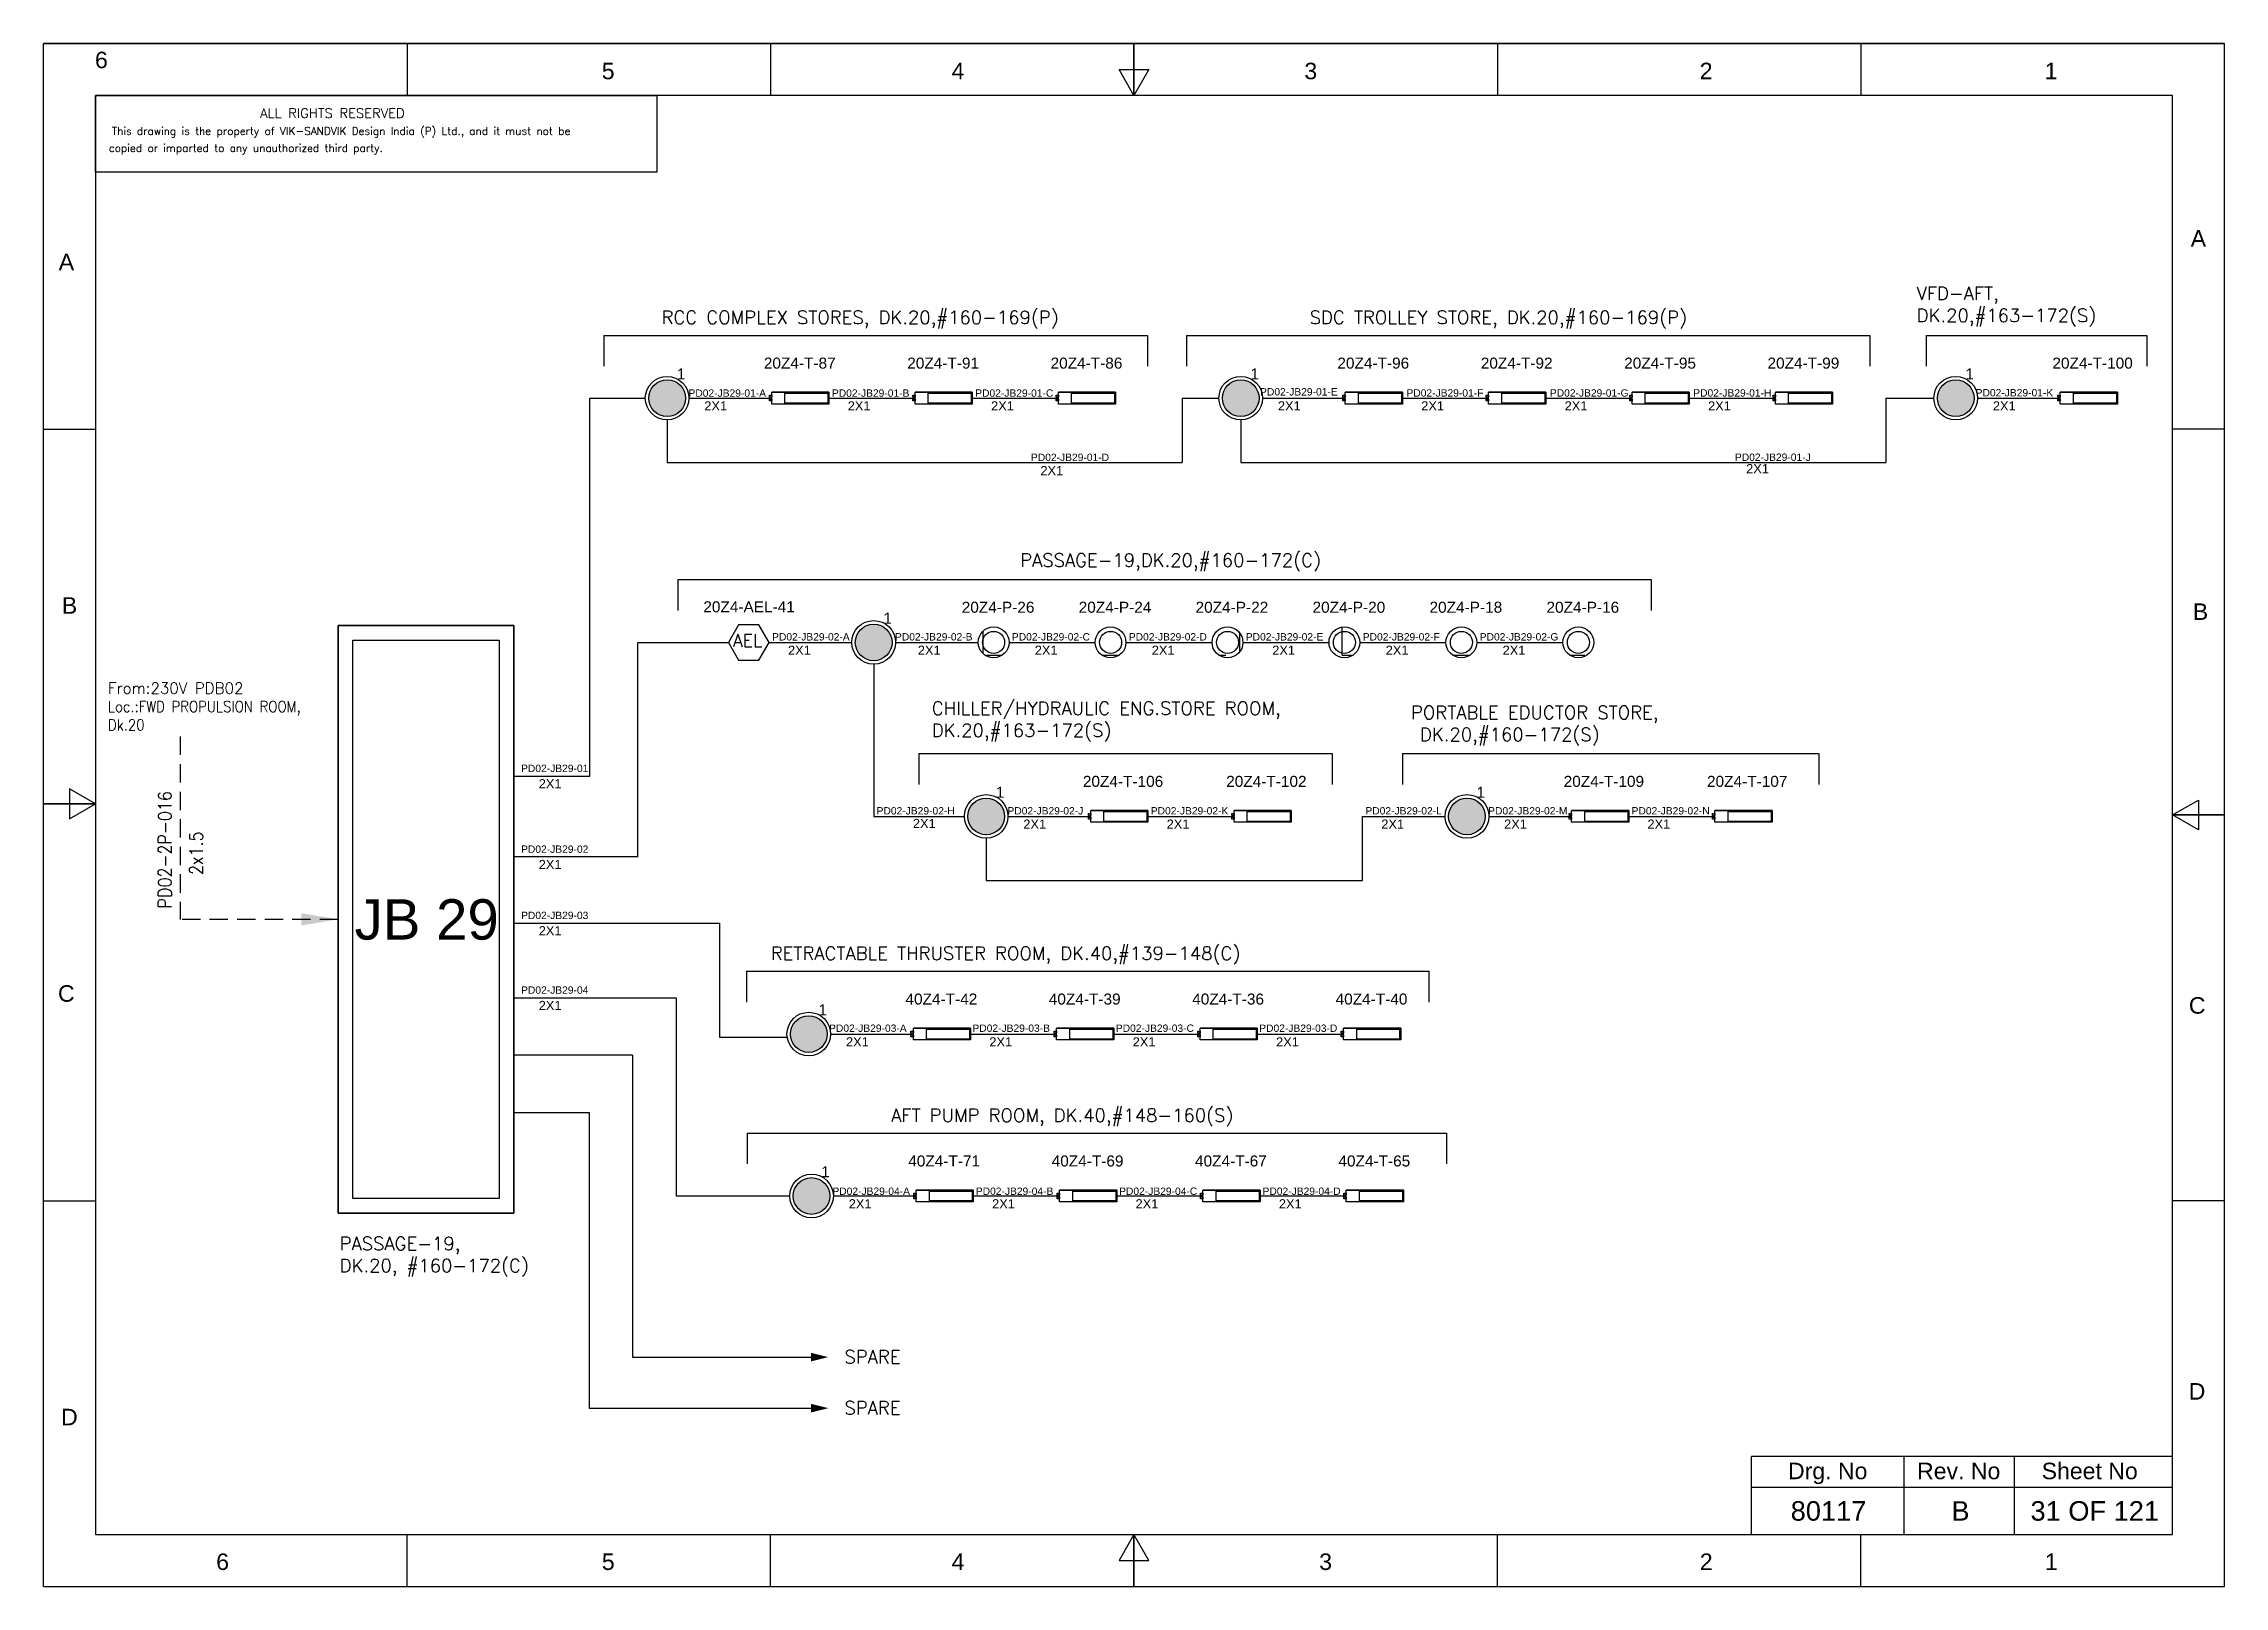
# Model space of a CAD drawing. Header units: inches. Extents: x -3311 to 1429, y -713 to 2436.
# Drawn here: x 815 to 1112, y 1612.5 to 1822.6 of the extents above; entities that cross this region are included whole.
import ezdxf
from ezdxf.enums import TextEntityAlignment as Align

# ---------------------------------------------------------------- set-up
doc = ezdxf.new("R2010")
doc.units = ezdxf.units.IN
doc.linetypes.add('HIDDEN', pattern=[0.375, 0.25, -0.125])
doc.linetypes.add('SOLID', pattern=[0])
for name, color, linetype, lineweight in [('ELEC_TXT-025', 1, 'Continuous', 25), ('HEL-025', 1, 'Continuous', 25), ('HEL-035', 2, 'Continuous', 35)]:
    doc.layers.add(name, color=color, linetype=linetype, lineweight=lineweight)
doc.layers.add('LINE', color=3, linetype='SOLID')
doc.styles.add('_NORMAL', font='arial.ttf')
doc.styles.add('ROMANS', font='simplex.shx', dxfattribs={"width": 0.88})
doc.styles.get("Standard").update_dxf_attribs({"font": 'arial.ttf'})
doc.dimstyles.get("Standard").update_dxf_attribs({"dimtxt": 0.18, "dimasz": 0.18, "dimexe": 0.18, "dimexo": 0.0625, "dimgap": 0.09, "dimtad": 0, "dimtih": 1, "dimtoh": 1, "dimdec": 4, "dimzin": 0, "dimdsep": 46, "dimtxsty": 'Standard', "dimcen": 0.09, "dimadec": 0, "dimazin": 0, "dimtfac": 1, "dimtdec": 4, "dimtofl": 0, "dimtmove": 0, "dimatfit": 3, "dimfxl": 1, "dimtolj": 1, "dimtzin": 0, "dimarcsym": 0})
pattern_1 = [(0, (0, 0), (0, 6.985), [5.08, -1.905]), (90, (0, 0), (-6.985, 4e-16), [5.08, -1.905])]

msp = doc.modelspace()

# ---------------------------------------------------------------- texts
at = {"color": 7}
for s, height, p in [('PD02-JB29-01-A', 1, (902.83, 1774.47)), ('2X1', 1.25, (904.98, 1772.6, -0.02)), ('PD02-JB29-01-B', 1, (922.36, 1774.47, -0.03)), ('2X1', 1.25, (924.51, 1772.6, -0.05)), ('PD02-JB29-01-C', 1, (941.88, 1774.47, -0.05)), ('2X1', 1.25, (944.04, 1772.6, -0.08)), ('PD02-JB29-01-E', 1, (980.68, 1774.64)), ('2X1', 1.25, (983.1, 1772.6, -0.13)), ('PD02-JB29-01-F', 1, (1000.61, 1774.49, -0.16)), ('2X1', 1.25, (1002.62, 1772.6, -0.16)), ('PD02-JB29-01-G', 1, (1020.14, 1774.49, -0.18)), ('2X1', 1.25, (1022.15, 1772.6, -0.18)), ('PD02-JB29-01-H', 1, (1039.67, 1774.49, -0.21)), ('2X1', 1.25, (1041.68, 1772.6, -0.21)), ('PD02-JB29-01-K', 1, (1078.13, 1774.52)), ('2X1', 1.25, (1080.47, 1772.6, -0.16)), ('PD02-JB29-01-D', 1, (949.47, 1765.72, -0.06)), ('2X1', 1.25, (950.75, 1763.79)), ('PD02-JB29-01-J', 1, (1045.34, 1765.74, -0.19)), ('2X1', 1.25, (1046.87, 1764.05)), ('PD02-JB29-02-A', 1, (914.22, 1741.28)), ('2X1', 1.25, (916.38, 1739.33)), ('PD02-JB29-02-B', 1, (930.95, 1741.28, -0.03)), ('2X1', 1.25, (934.06, 1739.33, -0.03)), ('PD02-JB29-02-C', 1, (946.87, 1741.28, -0.05)), ('2X1', 1.25, (949.99, 1739.33, -0.05)), ('PD02-JB29-02-D', 1, (962.8, 1741.28, -0.08)), ('2X1', 1.25, (965.92, 1739.33, -0.08)), ('PD02-JB29-02-E', 1, (978.73, 1741.28, -0.11)), ('2X1', 1.25, (982.33, 1739.33, -0.11)), ('PD02-JB29-02-F', 1, (994.66, 1741.28, -0.14)), ('2X1', 1.25, (997.78, 1739.33, -0.14)), ('PD02-JB29-02-G', 1, (1010.59, 1741.28, -0.16)), ('2X1', 1.25, (1013.7, 1739.33, -0.16)), ('PD02-JB29-01', 1, (880.03, 1723.37)), ('2X1', 1.25, (882.43, 1721.15)), ('PD02-JB29-02-H', 1, (928.45, 1717.59, -0.03)), ('2X1', 1.25, (933.39, 1715.74, -0.02)), ('PD02-JB29-02-J', 1, (946.27, 1717.59, -0.05)), ('2X1', 1.25, (948.43, 1715.65, -0.05)), ('PD02-JB29-02-K', 1, (965.79, 1717.59, -0.08)), ('2X1', 1.25, (967.95, 1715.65, -0.08)), ('PD02-JB29-02-L', 1, (995.02, 1717.59, -0.1)), ('2X1', 1.25, (997.18, 1715.65, -0.1)), ('PD02-JB29-02-M', 1, (1011.74, 1717.59, -0.13)), ('2X1', 1.25, (1013.91, 1715.65, -0.13)), ('PD02-JB29-02-N', 1, (1031.27, 1717.59, -0.16)), ('2X1', 1.25, (1033.43, 1715.65, -0.16)), ('PD02-JB29-02', 1, (880.03, 1712.37)), ('2X1', 1.25, (882.43, 1710.15)), ('PD02-JB29-03', 1, (880.03, 1703.35, 0.06)), ('2X1', 1.25, (882.43, 1701.13, 0.04)), ('PD02-JB29-04', 1, (880.03, 1693.18)), ('2X1', 1.25, (882.43, 1690.96)), ('PD02-JB29-03-A', 1, (921.98, 1687.99, 0.04)), ('2X1', 1.25, (924.27, 1686, -0.02)), ('PD02-JB29-03-B', 1, (941.5, 1687.99, 0.02)), ('2X1', 1.25, (943.8, 1686, -0.05)), ('PD02-JB29-03-C', 1, (961.03, 1687.99, -0.01)), ('2X1', 1.25, (963.32, 1686, -0.08)), ('PD02-JB29-03-D', 1, (980.56, 1687.99, -0.04)), ('2X1', 1.25, (982.85, 1686, -0.1)), ('PD02-JB29-04-A', 1, (922.43, 1665.79, -0.02)), ('PD02-JB29-04-B', 1, (941.96, 1665.79, -0.05)), ('PD02-JB29-04-C', 1, (961.48, 1665.79, -0.08)), ('PD02-JB29-04-D', 1, (981.01, 1665.79, -0.1)), ('2X1', 1.25, (924.65, 1663.95, -0.02)), ('2X1', 1.25, (944.18, 1663.95, -0.05)), ('2X1', 1.25, (963.71, 1663.95, -0.08)), ('2X1', 1.25, (983.23, 1663.95, -0.1))]:
    msp.add_text(s, height=height, dxfattribs=at).set_placement(p)
at = {"color": 7, "lineweight": 30}
msp.add_text('JB 29', height=5.5, dxfattribs=at).set_placement((867.17, 1703.3), align=Align.MIDDLE_CENTER)
at = {"color": 7}
for s, height, p in [('Drg. No', 2.246, (1057.98, 1628.2)), ('Rev. No', 2.246, (1075.82, 1628.2)), ('Sheet No', 2.246, (1093.66, 1628.2)), ('80117', 2.653, (1058.09, 1622.76)), ('B', 2.65, (1076.06, 1622.76)), ('31 OF 121', 2.653, (1094.35, 1622.76))]:
    msp.add_text(s, height=height, dxfattribs=at).set_placement(p, align=Align.MIDDLE_CENTER)
at = {"color": 7, "char_height": 1.8, "attachment_point": 1, "style": '_NORMAL'}
for s, insert, width in [('{\\Fromans|c0;\\C2;VFD-AFT, \\PDK.20,#163-172(S)}', (1070.09, 1789.45, -0.16), 98.9885), ('{\\Fromans|c0;\\C2;RCC COMPLEX STORES, DK.20,#160-169(P)}', (899.16, 1786.18, -0.02), 98.9885), ('{\\Fromans|c0;\\C2;SDC TROLLEY STORE, DK.20,#160-169(P)}', (987.43, 1786.18, -0.02), 98.9885), ('{\\Fromans|c0;\\C2;CHILLER/HYDRAULIC ENG.STORE ROOM, \\PDK.20,#163-172(S)}', (935.96, 1732.95, -0.05), 98.9885), ('{\\Fromans|c0;\\C2;PORTABLE EDUCTOR STORE,\\P DK.20,#160-172(S)}', (1001.22, 1732.39, -0.13), 98.9885), ('{\\Fromans|c0;\\C2;RETRACTABLE THRUSTER ROOM, DK.40,#139-148(C)}', (914.03, 1699.59, -0.02), 98.9885), ('{\\Fromans|c0;\\C2;AFT PUMP ROOM, DK.40,#148-160(S)}', (930.43, 1677.53, -0.02), 98.9885), ('{\\Fromans|c0;\\C2;PASSAGE-19, \\PDK.20, #160-172(C)}', (855.32, 1660.06), 32.418), ('{\\Fromans|c0;\\C2;SPARE}', (924.07, 1644.65), 8.1658), ('{\\Fromans|c0;\\C2;SPARE}', (924.07, 1637.7), 8.1658)]:
    msp.add_mtext(s, dxfattribs=dict(at, insert=insert, width=width))
at = {"color": 7, "insert": (948, 1753.12, -0.03), "char_height": 1.8, "attachment_point": 1, "style": '_NORMAL'}
msp.add_mtext('{\\Fromans|c0;\\C2;PASSAGE-19,DK.20,#160-172(C)}', dxfattribs=at)
at = {"color": 7, "insert": (823.77, 1735.54), "char_height": 1.5, "width": 36.8884, "attachment_point": 1}
msp.add_mtext('{\\Fromans|c0;\\C2;From:230V PDB02\\P\\Fsimplex|c0;\\W0.88;Loc.:FWD PROPULSION ROOM,      \\PDk.20}', dxfattribs=at)
at = {"color": 7, "insert": (830.61, 1704.81), "char_height": 1.8, "width": 17.1296, "attachment_point": 1, "rotation": 90, "style": '_NORMAL'}
msp.add_mtext('{\\Fromans|c0;\\W0.88;PD02-2P-016}', dxfattribs=at)
at = {"color": 7, "insert": (834.88, 1709.37), "char_height": 1.8, "attachment_point": 1, "rotation": 90, "style": '_NORMAL'}
msp.add_mtext('{\\Fsimplex|c0;\\W0.88;2x1.5}', dxfattribs=at)

# ---------------------------------------------------------------- blocks, each defined once
blk = doc.blocks.new('fr')
at = {"color": 7, "linetype": 'Continuous'}
for p, q in [((33763.99, 4500.4), (33466.99, 4500.4)), ((33466.99, 4500.4), (33763.99, 4500.4)), ((33466.99, 4290.33), (33466.99, 4500.4)), ((33516.49, 4500.4), (33516.49, 4493.33)), ((33565.99, 4500.4), (33565.99, 4493.33)), ((33615.49, 4500.4), (33615.49, 4493.33)), ((33615.49, 4493.33), (33615.49, 4500.4)), ((33615.49, 4500.4), (33615.49, 4493.33)), ((33664.99, 4500.4), (33664.99, 4493.33)), ((33714.49, 4500.4), (33714.49, 4493.33)), ((33763.99, 4290.33), (33763.99, 4500.4)), ((33763.99, 4290.33), (33763.99, 4500.4)), ((33615.49, 4493.33), (33613.45, 4496.87)), ((33613.45, 4496.87), (33617.53, 4496.87)), ((33617.53, 4496.87), (33615.49, 4493.33)), ((33756.92, 4493.33), (33474.06, 4493.33)), ((33474.06, 4493.33), (33474.06, 4297.41)), ((33756.92, 4297.41), (33756.92, 4493.33)), ((33466.99, 4447.89), (33474.06, 4447.89)), ((33763.99, 4447.89), (33756.92, 4447.89)), ((33474.06, 4396.87), (33470.53, 4398.91)), ((33470.53, 4398.91), (33470.53, 4394.83)), ((33466.99, 4396.87), (33474.06, 4396.87)), ((33474.06, 4396.87), (33466.99, 4396.87)), ((33466.99, 4396.87), (33474.06, 4396.87)), ((33470.53, 4394.83), (33474.06, 4396.87)), ((33756.92, 4395.37), (33760.45, 4397.41)), ((33760.45, 4397.41), (33760.45, 4393.33)), ((33763.99, 4395.37), (33756.92, 4395.37)), ((33760.45, 4393.33), (33756.92, 4395.37)), ((33756.92, 4395.37), (33763.99, 4395.37)), ((33763.99, 4395.37), (33756.92, 4395.37)), ((33466.99, 4342.85), (33474.06, 4342.85)), ((33763.99, 4342.85), (33756.92, 4342.85)), ((33474.06, 4297.41), (33756.92, 4297.41)), ((33516.49, 4290.33), (33516.49, 4297.41)), ((33565.99, 4290.33), (33565.99, 4297.41)), ((33615.49, 4297.41), (33613.45, 4293.87)), ((33615.49, 4290.33), (33615.49, 4297.41)), ((33617.53, 4293.87), (33615.49, 4297.41)), ((33615.49, 4297.41), (33615.49, 4290.33)), ((33615.49, 4290.33), (33615.49, 4297.41)), ((33664.99, 4290.33), (33664.99, 4297.41)), ((33714.49, 4290.33), (33714.49, 4297.41)), ((33613.45, 4293.87), (33617.53, 4293.87)), ((33466.99, 4290.33), (33763.99, 4290.33)), ((33466.99, 4290.33), (33763.99, 4290.33))]:
    blk.add_line(p, q, dxfattribs=at)
at = {"color": 7, "style": '_NORMAL'}
for s, p in [('6', (33474.86, 4498.18)), ('5', (33543.88, 4496.68)), ('4', (33591.52, 4496.68)), ('3', (33639.57, 4496.68)), ('2', (33693.41, 4496.68)), ('1', (33740.39, 4496.68)), ('A', (33760.45, 4473.88)), ('A', (33470.1, 4470.68)), ('B', (33470.52, 4423.9)), ('B', (33760.74, 4423.06)), ('C', (33470.08, 4371.07)), ('C', (33760.29, 4369.44)), ('D', (33760.27, 4316.89)), ('D', (33470.51, 4313.39)), ('6', (33491.37, 4293.69)), ('5', (33543.89, 4293.69)), ('4', (33591.53, 4293.69)), ('3', (33641.59, 4293.69)), ('2', (33693.43, 4293.69)), ('1', (33740.41, 4293.69))]:
    blk.add_text(s, height=2.25, dxfattribs=at).set_placement(p, align=Align.MIDDLE_CENTER)
blk = doc.blocks.new('A$C4BAD7D21')
at = {"layer": 'HEL-025'}
blk.add_lwpolyline([(-34000, 0), (-34000, 2086), (-18714, 2086), (-18714, 0)], close=True, dxfattribs=at)
at = {"layer": 'HEL-025', "style": 'ROMANS'}
for s, p in [('This drawing is the property of VIK-SANDVIK Design India (P) Ltd., and it must not be', (-33558, 1016)), (' copied or imparted to any unauthorized third party.', (-33785, 550))]:
    blk.add_text(s, height=210, dxfattribs=at).set_placement(p)
at = {"layer": 'HEL-035', "style": 'ROMANS'}
blk.add_text('     ALL RIGHTS RESERVED', height=262.5, dxfattribs=at).set_placement((-30497, 1476))
blk = doc.blocks.new('2A')
at = {"color": 7, "lineweight": -3, "ltscale": 2.5}
blk.add_line((790.02, 1997.62, -0.03), (782.23, 1997.62, -0.03), dxfattribs=at)
at = {"color": 7, "lineweight": -3, "ltscale": 2.5, "elevation": -0.03}
for points in [[(781.91, 1997.21), (782.23, 1997.21), (782.23, 1996.94), (781.91, 1996.94)], [(781.91, 1996.7), (782.23, 1996.7), (782.23, 1996.44), (781.91, 1996.44)], [(782.23, 1997.62), (790.02, 1997.62), (790.02, 1996.02), (782.23, 1996.02)], [(784.03, 1997.5), (789.88, 1997.5), (789.88, 1996.14), (784.03, 1996.14)]]:
    blk.add_lwpolyline(points, close=True, dxfattribs=at)
blk = doc.blocks.new('LED TUBE LIGHT 30W')
blk.add_blockref('2A', (179.91, -357.89))
blk.add_attdef('TAG_NO.', (962.52, 1642.97), '', height=1.5)
blk = doc.blocks.new('AEL')
at = {"color": 4}
blk.add_lwpolyline([(989.98, -190.09), (992.75, -190.09), (994.14, -187.69), (992.75, -185.28), (989.98, -185.28), (988.59, -187.69)], close=True, dxfattribs=at)
at = {"color": 4, "style": 'ROMANS'}
blk.add_text('AEL', height=1.725, dxfattribs=at).set_placement((989.2, -188.27))
blk = doc.blocks.new('AEL_L')
blk.add_blockref('AEL', (0, 0))
blk.add_attdef('TAG_NO', (986.55, -183.59), '', height=1.5)
blk = doc.blocks.new('1')
h = blk.add_hatch()
h.set_pattern_fill('ANGLE', color=6)
h.set_pattern_definition(pattern_1)
h.paths.add_polyline_path([(303.23, 2044.43, 1), (306.22, 2044.43, 1)], flags=0)
h.paths.add_polyline_path([(302.63, 2044.43, 1), (306.83, 2044.43, 1)])
h.paths.add_polyline_path([(306.22, 2044.43, -1), (303.23, 2044.43, -1)], flags=16)
h = blk.add_hatch()
h.set_pattern_fill('ANGLE', color=6)
h.set_pattern_definition(pattern_1)
h.paths.add_polyline_path([(303.23, 2044.43, 1), (306.22, 2044.43, 1)])
at = {"color": 6}
for radius in [2.1, 1.5]:
    blk.add_circle((304.73, 2044.43), radius, dxfattribs=at)
blk = doc.blocks.new('LED PENDENT LIGHT 15W')
blk.add_blockref('1', (0, 0))
blk.add_attdef('TAG_NO', (301.63, 2048.1), '', height=1.5)
blk = doc.blocks.new('FIXED_KEY_SWITCH')
h = blk.add_hatch(color=1)
h.dxf.hatch_style = 1
edge = h.paths.add_edge_path()
edge.add_arc((848.13, 1737.46), 2.5, 0, 360)
at = {"color": 1}
blk.add_circle((848.13, 1737.46), 2.5, dxfattribs=at)
at = {"color": 7, "insert": (849.44, 1741.5), "char_height": 1.5, "attachment_point": 1, "style": '_NORMAL'}
blk.add_mtext_dynamic_manual_height_columns('1', width=1.5, gutter_width=7.5, heights=[0], dxfattribs=at)
blk = doc.blocks.new('SWT')
blk.add_blockref('FIXED_KEY_SWITCH', (0, 0))
blk.add_attdef('TAG_NO', (844.55, 1741.11), '', height=1.5)

# ---------------------------------------------------------------- linework, layer by layer
for p, q in [((891.32, 1782.83, -0.02), (965.35, 1782.83, -0.02)), ((970.64, 1782.83, -0.02), (1063.7, 1782.83, -0.02)), ((1071.4, 1782.83, -0.16), (1101.45, 1782.83, -0.16)), ((889.37, 1722.82), (889.37, 1774.28)), ((970.05, 1774.28, -0.1), (970.05, 1765.53, -0.1)), ((1065.88, 1774.28, -0.13), (1065.88, 1765.53, -0.13)), ((899.92, 1771.31, -0.02), (899.92, 1765.53, -0.02)), ((978.04, 1771.31, -0.13), (978.04, 1765.53, -0.13)), ((899.92, 1765.53, -0.02), (970.05, 1765.53, -0.1)), ((978.04, 1765.53, -0.13), (1065.88, 1765.53, -0.2)), ((901.36, 1749.57, -0.03), (1033.92, 1749.57, -0.03)), ((928.05, 1738.05, -0.03), (928.05, 1717.33, -0.03)), ((934.2, 1725.88, -0.05), (990.5, 1725.88, -0.05)), ((1000.09, 1725.88, -0.13), (1056.75, 1725.88, -0.13)), ((994.62, 1708.58, -0.05), (994.62, 1717.33, -0.1)), ((943.37, 1714.36, -0.05), (943.37, 1708.58, -0.05)), ((943.37, 1708.58, -0.05), (994.62, 1708.58, -0.05)), ((910.72, 1696.24, -0.02), (1003.67, 1696.24, -0.02)), ((895.22, 1684.83), (879.05, 1684.83)), ((910.8, 1674.19, -0.02), (1006.08, 1674.19, -0.02))]:
    msp.add_line(p, q)
at = {"color": 7, "linetype": 'Continuous'}
for p, q in [((1104.93, 1630.15), (1047.61, 1630.15)), ((1047.61, 1619.56), (1047.61, 1630.15)), ((1068.38, 1619.56), (1068.38, 1630.15)), ((1083.4, 1619.56), (1083.4, 1630.15)), ((1047.61, 1625.97), (1104.93, 1625.97))]:
    msp.add_line(p, q, dxfattribs=at)
at = {"linetype": 'HIDDEN', "ltscale": 10}
msp.add_lwpolyline([(833.6, 1728.19), (833.6, 1703.31)], dxfattribs=at)
for points in [[(919.51, 1643.7, 1.18, 0, 0), (921.87, 1643.7, 0, 0, 0)], [(919.51, 1636.75, 1.18, 0, 0), (921.87, 1636.75, 0, 0, 0)]]:
    msp.add_lwpolyline(points, format="xyseb")
at = {"layer": 'LINE', "color": 0}
for p, q in [((891.32, 1782.83, -0.02), (891.32, 1778.64, -0.02)), ((965.35, 1782.83, -0.02), (965.35, 1778.64, -0.02)), ((970.64, 1782.83, -0.02), (970.64, 1778.64, -0.02)), ((1063.7, 1782.81, -0.02), (1063.7, 1778.62, -0.02)), ((1071.4, 1782.83, -0.16), (1071.4, 1778.64, -0.16)), ((1101.45, 1782.83, -0.16), (1101.45, 1778.64, -0.16)), ((889.37, 1774.28), (896.95, 1774.28, -0.02)), ((902.9, 1774.28, -0.02), (914.15, 1774.28, -0.05)), ((921.95, 1774.28, -0.05), (933.68, 1774.28, -0.08)), ((941.48, 1774.28, -0.08), (953.21, 1774.28, -0.1)), ((970.05, 1774.28, -0.1), (975.06, 1774.28, -0.13)), ((981.01, 1774.28, -0.13), (992.27, 1774.28, -0.16)), ((1000.06, 1774.28, -0.16), (1011.79, 1774.28, -0.18)), ((1019.59, 1774.28, -0.18), (1031.32, 1774.28, -0.21)), ((1039.12, 1774.28, -0.21), (1050.85, 1774.28, -0.24)), ((1065.88, 1774.28, -0.13), (1072.44, 1774.28, -0.16)), ((1078.39, 1774.28, -0.16), (1089.64, 1774.28, -0.19)), ((901.36, 1749.57, -0.03), (901.36, 1745.38, -0.03)), ((1033.92, 1749.57, -0.03), (1033.92, 1745.38, -0.03)), ((855.11, 1743.31), (855.11, 1663.31)), ((879.05, 1743.31), (855.11, 1743.31)), ((879.05, 1663.31), (879.05, 1743.31)), ((895.95, 1711.82), (895.95, 1741.02, 0.02)), ((895.95, 1741.02, 0.02), (908.27, 1741.02)), ((913.82, 1741.02), (925.07, 1741.02, -0.03)), ((931.02, 1741.02, -0.03), (942.28, 1741.02, -0.05)), ((946.48, 1741.02, -0.05), (958.21, 1741.02, -0.08)), ((962.41, 1741.02, -0.08), (974.13, 1741.02, -0.11)), ((978.33, 1741.02, -0.11), (990.06, 1741.02, -0.14)), ((994.26, 1741.02, -0.14), (1005.99, 1741.02, -0.16)), ((1010.19, 1741.02, -0.16), (1021.92, 1741.02, -0.19)), ((934.2, 1725.88, -0.05), (934.2, 1721.69, -0.05)), ((990.5, 1725.88, -0.05), (990.5, 1721.69, -0.05)), ((1000.09, 1725.88, -0.13), (1000.09, 1721.69, -0.13)), ((1056.75, 1725.88, -0.13), (1056.75, 1721.69, -0.13)), ((879.05, 1722.82), (889.37, 1722.82)), ((928.05, 1717.33, -0.03), (940.39, 1717.33, -0.05)), ((946.34, 1717.33, -0.05), (957.6, 1717.33, -0.08)), ((965.4, 1717.33, -0.08), (977.12, 1717.33, -0.1)), ((994.62, 1717.33, -0.1), (1005.87, 1717.33, -0.13)), ((1011.82, 1717.33, -0.13), (1023.08, 1717.33, -0.16)), ((1030.88, 1717.33, -0.16), (1042.6, 1717.33, -0.18)), ((895.95, 1711.82), (879.05, 1711.82)), ((879.05, 1702.8, 0.06), (907.06, 1702.8, 0.01)), ((907.06, 1702.8), (907.06, 1687.26)), ((910.72, 1696.24, -0.02), (910.72, 1692.05, -0.02)), ((1003.67, 1696.24, -0.02), (1003.67, 1692.05, -0.02)), ((879.05, 1692.63), (901.14, 1692.63)), ((901.14, 1692.63), (901.14, 1665.64)), ((907.06, 1687.26), (916.27, 1687.26, -0.02)), ((922.18, 1687.69, -0.02), (933.44, 1687.69, -0.05)), ((941.24, 1687.69, -0.05), (952.96, 1687.69, -0.08)), ((960.76, 1687.69, -0.08), (972.49, 1687.69, -0.1)), ((980.29, 1687.69, -0.1), (992.02, 1687.69, -0.13)), ((895.22, 1684.83), (895.22, 1643.7)), ((879.05, 1677.02), (889.29, 1677.02)), ((889.29, 1677.02), (889.29, 1636.75)), ((910.8, 1674.19, -0.02), (910.8, 1670, -0.02)), ((1006.08, 1674.19, -0.02), (1006.08, 1670, -0.02)), ((855.11, 1663.31), (879.05, 1663.31)), ((901.14, 1665.64, 0.01), (916.62, 1665.64, -0.02)), ((922.57, 1665.64, -0.02), (933.82, 1665.64, -0.05)), ((941.62, 1665.64, -0.05), (953.35, 1665.64, -0.08)), ((961.15, 1665.64, -0.08), (972.88, 1665.64, -0.1)), ((980.67, 1665.64, -0.1), (992.4, 1665.64, -0.13)), ((895.22, 1643.7), (919.6, 1643.7)), ((889.29, 1636.75), (919.6, 1636.75))]:
    msp.add_line(p, q, dxfattribs=at)
for points in [[(855.11, 1743.31), (879.05, 1743.31), (879.05, 1663.31), (855.11, 1663.31)], [(857.11, 1741.31), (877.05, 1741.31), (877.05, 1665.31), (857.11, 1665.31)]]:
    msp.add_lwpolyline(points, close=True, dxfattribs=at)
for centre in [(899.92, 1774.28, -0.02), (978.04, 1774.28, -0.13), (1075.41, 1774.28, -0.16), (928.05, 1741.02, -0.03), (943.37, 1717.33, -0.05), (1008.85, 1717.33, -0.13), (919.21, 1687.69, -0.02), (919.59, 1665.64, -0.02)]:
    msp.add_circle(centre, 2.97, dxfattribs=at)

# ---------------------------------------------------------------- block references
for name, p in [('fr', (-32651.99, -2677.85)), ('SWT', (51.8, 36.82, -0.02)), ('SWT', (129.91, 36.82, -0.13)), ('SWT', (227.28, 36.82, -0.16)), ('SWT', (79.92, 3.56, -0.03)), ('SWT', (95.24, -20.13, -0.05)), ('SWT', (160.72, -20.13, -0.13)), ('SWT', (71.08, -49.77, -0.02)), ('SWT', (71.46, -71.82, -0.02))]:
    msp.add_blockref(name, p)
ref = msp.add_blockref('LED TUBE LIGHT 30W', (-47.98, 135.35, -0.02))
ref.add_attrib('TAG_NO.', '20Z4-T-87', (913.09, 1778.3, -0.02), dxfattribs={"height": 1.5})
ref = msp.add_blockref('LED TUBE LIGHT 30W', (-28.45, 135.35, -0.05))
ref.add_attrib('TAG_NO.', '20Z4-T-91', (932.62, 1778.3, -0.05), dxfattribs={"height": 1.5})
ref = msp.add_blockref('LED TUBE LIGHT 30W', (-8.93, 135.35, -0.08))
ref.add_attrib('TAG_NO.', '20Z4-T-86', (952.14, 1778.3, -0.08), dxfattribs={"height": 1.5})
ref = msp.add_blockref('LED TUBE LIGHT 30W', (30.13, 135.35, -0.13))
ref.add_attrib('TAG_NO.', '20Z4-T-96', (991.2, 1778.3, -0.13), dxfattribs={"height": 1.5})
ref = msp.add_blockref('LED TUBE LIGHT 30W', (49.66, 135.35, -0.16))
ref.add_attrib('TAG_NO.', '20Z4-T-92', (1010.73, 1778.3, -0.16), dxfattribs={"height": 1.5})
ref = msp.add_blockref('LED TUBE LIGHT 30W', (69.19, 135.35, -0.18))
ref.add_attrib('TAG_NO.', '20Z4-T-95', (1030.26, 1778.3, -0.18), dxfattribs={"height": 1.5})
ref = msp.add_blockref('LED TUBE LIGHT 30W', (88.71, 135.35, -0.21))
ref.add_attrib('TAG_NO.', '20Z4-T-99', (1049.78, 1778.3, -0.21), dxfattribs={"height": 1.5})
ref = msp.add_blockref('LED TUBE LIGHT 30W', (127.51, 135.35, -0.16))
ref.add_attrib('TAG_NO.', '20Z4-T-100', (1088.58, 1778.3, -0.16), dxfattribs={"height": 1.5})
ref = msp.add_blockref('AEL_L', (-80.32, 1928.71))
ref.add_attrib('TAG_NO', '20Z4-AEL-41', (904.85, 1745.12), dxfattribs={"color": 4, "height": 1.5})
ref = msp.add_blockref('LED PENDENT LIGHT 15W', (639.65, -303.41, -0.05))
ref.add_attrib('TAG_NO', '20Z4-P-26', (940.04, 1745.06, -0.05), dxfattribs={"height": 1.5})
ref = msp.add_blockref('LED PENDENT LIGHT 15W', (655.58, -303.41, -0.08))
ref.add_attrib('TAG_NO', '20Z4-P-24', (955.97, 1745.06, -0.08), dxfattribs={"height": 1.5})
ref = msp.add_blockref('LED PENDENT LIGHT 15W', (671.51, -303.41, -0.11))
ref.add_attrib('TAG_NO', '20Z4-P-22', (971.89, 1745.06, -0.11), dxfattribs={"height": 1.5})
ref = msp.add_blockref('LED PENDENT LIGHT 15W', (687.43, -303.41, -0.14))
ref.add_attrib('TAG_NO', '20Z4-P-20', (987.82, 1745.06, -0.14), dxfattribs={"height": 1.5})
ref = msp.add_blockref('LED PENDENT LIGHT 15W', (703.36, -303.41, -0.16))
ref.add_attrib('TAG_NO', '20Z4-P-18', (1003.75, 1745.06, -0.16), dxfattribs={"height": 1.5})
ref = msp.add_blockref('LED PENDENT LIGHT 15W', (719.29, -303.41, -0.19))
ref.add_attrib('TAG_NO', '20Z4-P-16', (1019.68, 1745.06, -0.19), dxfattribs={"height": 1.5})
ref = msp.add_blockref('LED TUBE LIGHT 30W', (-4.53, 78.4, -0.05))
ref.add_attrib('TAG_NO.', '20Z4-T-106', (956.54, 1721.35, -0.05), dxfattribs={"height": 1.5})
ref = msp.add_blockref('LED TUBE LIGHT 30W', (14.99, 78.4, -0.08))
ref.add_attrib('TAG_NO.', '20Z4-T-102', (976.06, 1721.35, -0.08), dxfattribs={"height": 1.5})
ref = msp.add_blockref('LED TUBE LIGHT 30W', (60.95, 78.4, -0.13))
ref.add_attrib('TAG_NO.', '20Z4-T-109', (1022.02, 1721.35, -0.13), dxfattribs={"height": 1.5})
ref = msp.add_blockref('LED TUBE LIGHT 30W', (80.47, 78.4, -0.16))
ref.add_attrib('TAG_NO.', '20Z4-T-107', (1041.54, 1721.35, -0.16), dxfattribs={"height": 1.5})
ref = msp.add_blockref('LED TUBE LIGHT 30W', (-28.69, 48.76, -0.02))
ref.add_attrib('TAG_NO.', '40Z4-T-42', (932.38, 1691.71, -0.02), dxfattribs={"height": 1.5})
ref = msp.add_blockref('LED TUBE LIGHT 30W', (-9.17, 48.76, -0.05))
ref.add_attrib('TAG_NO.', '40Z4-T-39', (951.9, 1691.71, -0.05), dxfattribs={"height": 1.5})
ref = msp.add_blockref('LED TUBE LIGHT 30W', (10.36, 48.76, -0.08))
ref.add_attrib('TAG_NO.', '40Z4-T-36', (971.43, 1691.71, -0.08), dxfattribs={"height": 1.5})
ref = msp.add_blockref('LED TUBE LIGHT 30W', (29.89, 48.76, -0.1))
ref.add_attrib('TAG_NO.', '40Z4-T-40', (990.96, 1691.71, -0.1), dxfattribs={"height": 1.5})
ref = msp.add_blockref('LED TUBE LIGHT 30W', (-28.31, 26.71, -0.02))
ref.add_attrib('TAG_NO.', '40Z4-T-71', (932.76, 1669.66, -0.02), dxfattribs={"height": 1.5})
ref = msp.add_blockref('LED TUBE LIGHT 30W', (-8.78, 26.71, -0.05))
ref.add_attrib('TAG_NO.', '40Z4-T-69', (952.29, 1669.66, -0.05), dxfattribs={"height": 1.5})
ref = msp.add_blockref('LED TUBE LIGHT 30W', (10.74, 26.71, -0.08))
ref.add_attrib('TAG_NO.', '40Z4-T-67', (971.81, 1669.66, -0.08), dxfattribs={"height": 1.5})
ref = msp.add_blockref('LED TUBE LIGHT 30W', (30.27, 26.71, -0.1))
ref.add_attrib('TAG_NO.', '40Z4-T-65', (991.34, 1669.66, -0.1), dxfattribs={"height": 1.5})
at = {"layer": 'ELEC_TXT-025', "color": 0, "xscale": 0.005, "yscale": 0.005, "zscale": 0.005}
msp.add_blockref('A$C4BAD7D21', (992.08, 1805.05), dxfattribs=at)

msp.set_redraw_order([(e.dxf.handle, doc.entitydb.next_handle()) for e in msp.query("TEXT MTEXT ATTDEF DIMENSION ARC_DIMENSION")])  # texts and dimensions are drawn at this point

# ---------------------------------------------------------------- leaders
at = {"linetype": 'HIDDEN', "ltscale": 10}
msp.add_leader([(855.11, 1703.31), (833.6, 1703.31)], dimstyle='Standard', override={"dimasz": 5, "dimarcsym": 1}, dxfattribs=at)

doc.saveas('drawing.dxf')
